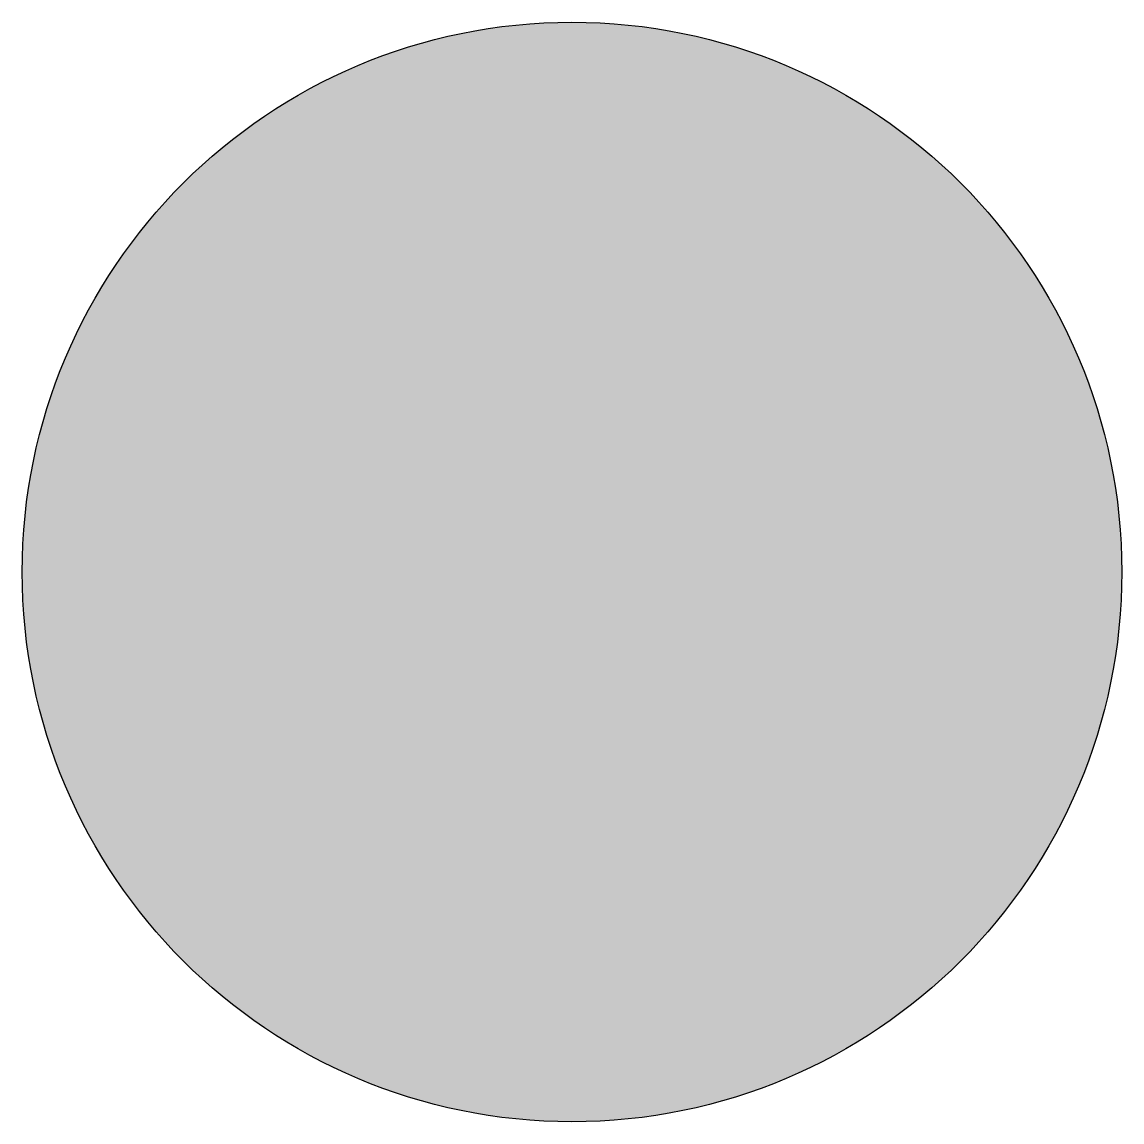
# Model space of a CAD drawing. Header units: millimetres. Extents: x 3233000 to 6468300, y 5635113 to 11269398.
# Drawn here: x 6467271.759 to 6467272.719, y 11268894.768 to 11268895.729 of the extents above; entities that cross this region are included whole.
import ezdxf

# ---------------------------------------------------------------- set-up
doc = ezdxf.new("R2010")
doc.units = ezdxf.units.MM
doc.header["$LTSCALE"] = 2
doc.layers.add('ПИКЕТЫ', color=7, linetype='Continuous')

msp = doc.modelspace()

# ---------------------------------------------------------------- hatches: boundary and pattern name
at = {"layer": 'ПИКЕТЫ', "linetype": 'Continuous'}
h = msp.add_hatch(color=7, dxfattribs=at)
edge = h.paths.add_edge_path()
edge.add_arc((6467272.2391, 11268895.24854), 0.48, 0, 360)
h = msp.add_hatch(color=7, dxfattribs=at)
edge = h.paths.add_edge_path()
edge.add_arc((6467272.2391, 11268895.24854), 0.48, 0, 360)
h = msp.add_hatch(color=7, dxfattribs=at)
edge = h.paths.add_edge_path()
edge.add_arc((6467272.2391, 11268895.24854), 0.48, 0, 360)
h = msp.add_hatch(color=7, dxfattribs=at)
edge = h.paths.add_edge_path()
edge.add_arc((6467272.2391, 11268895.24854), 0.48, 0, 360)
h = msp.add_hatch(color=7, dxfattribs=at)
edge = h.paths.add_edge_path()
edge.add_arc((6467272.2391, 11268895.24854), 0.48, 0, 360)
h = msp.add_hatch(color=7, dxfattribs=at)
edge = h.paths.add_edge_path()
edge.add_arc((6467272.2391, 11268895.24854), 0.48, 0, 360)

# ---------------------------------------------------------------- linework, layer by layer
at = {"layer": 'ПИКЕТЫ', "color": 7, "linetype": 'Continuous'}
msp.add_circle((6467272.2391, 11268895.24854, 179.04), 0.48, dxfattribs=at)
msp.add_circle((6467272.2391, 11268895.24854, 179.04), 0.48, dxfattribs=at)
msp.add_circle((6467272.2391, 11268895.24854, 179.04), 0.48, dxfattribs=at)
msp.add_circle((6467272.2391, 11268895.24854, 179.04), 0.48, dxfattribs=at)
msp.add_circle((6467272.2391, 11268895.24854, 179.04), 0.48, dxfattribs=at)
msp.add_circle((6467272.2391, 11268895.24854, 179.04), 0.48, dxfattribs=at)

doc.saveas('drawing.dxf')
